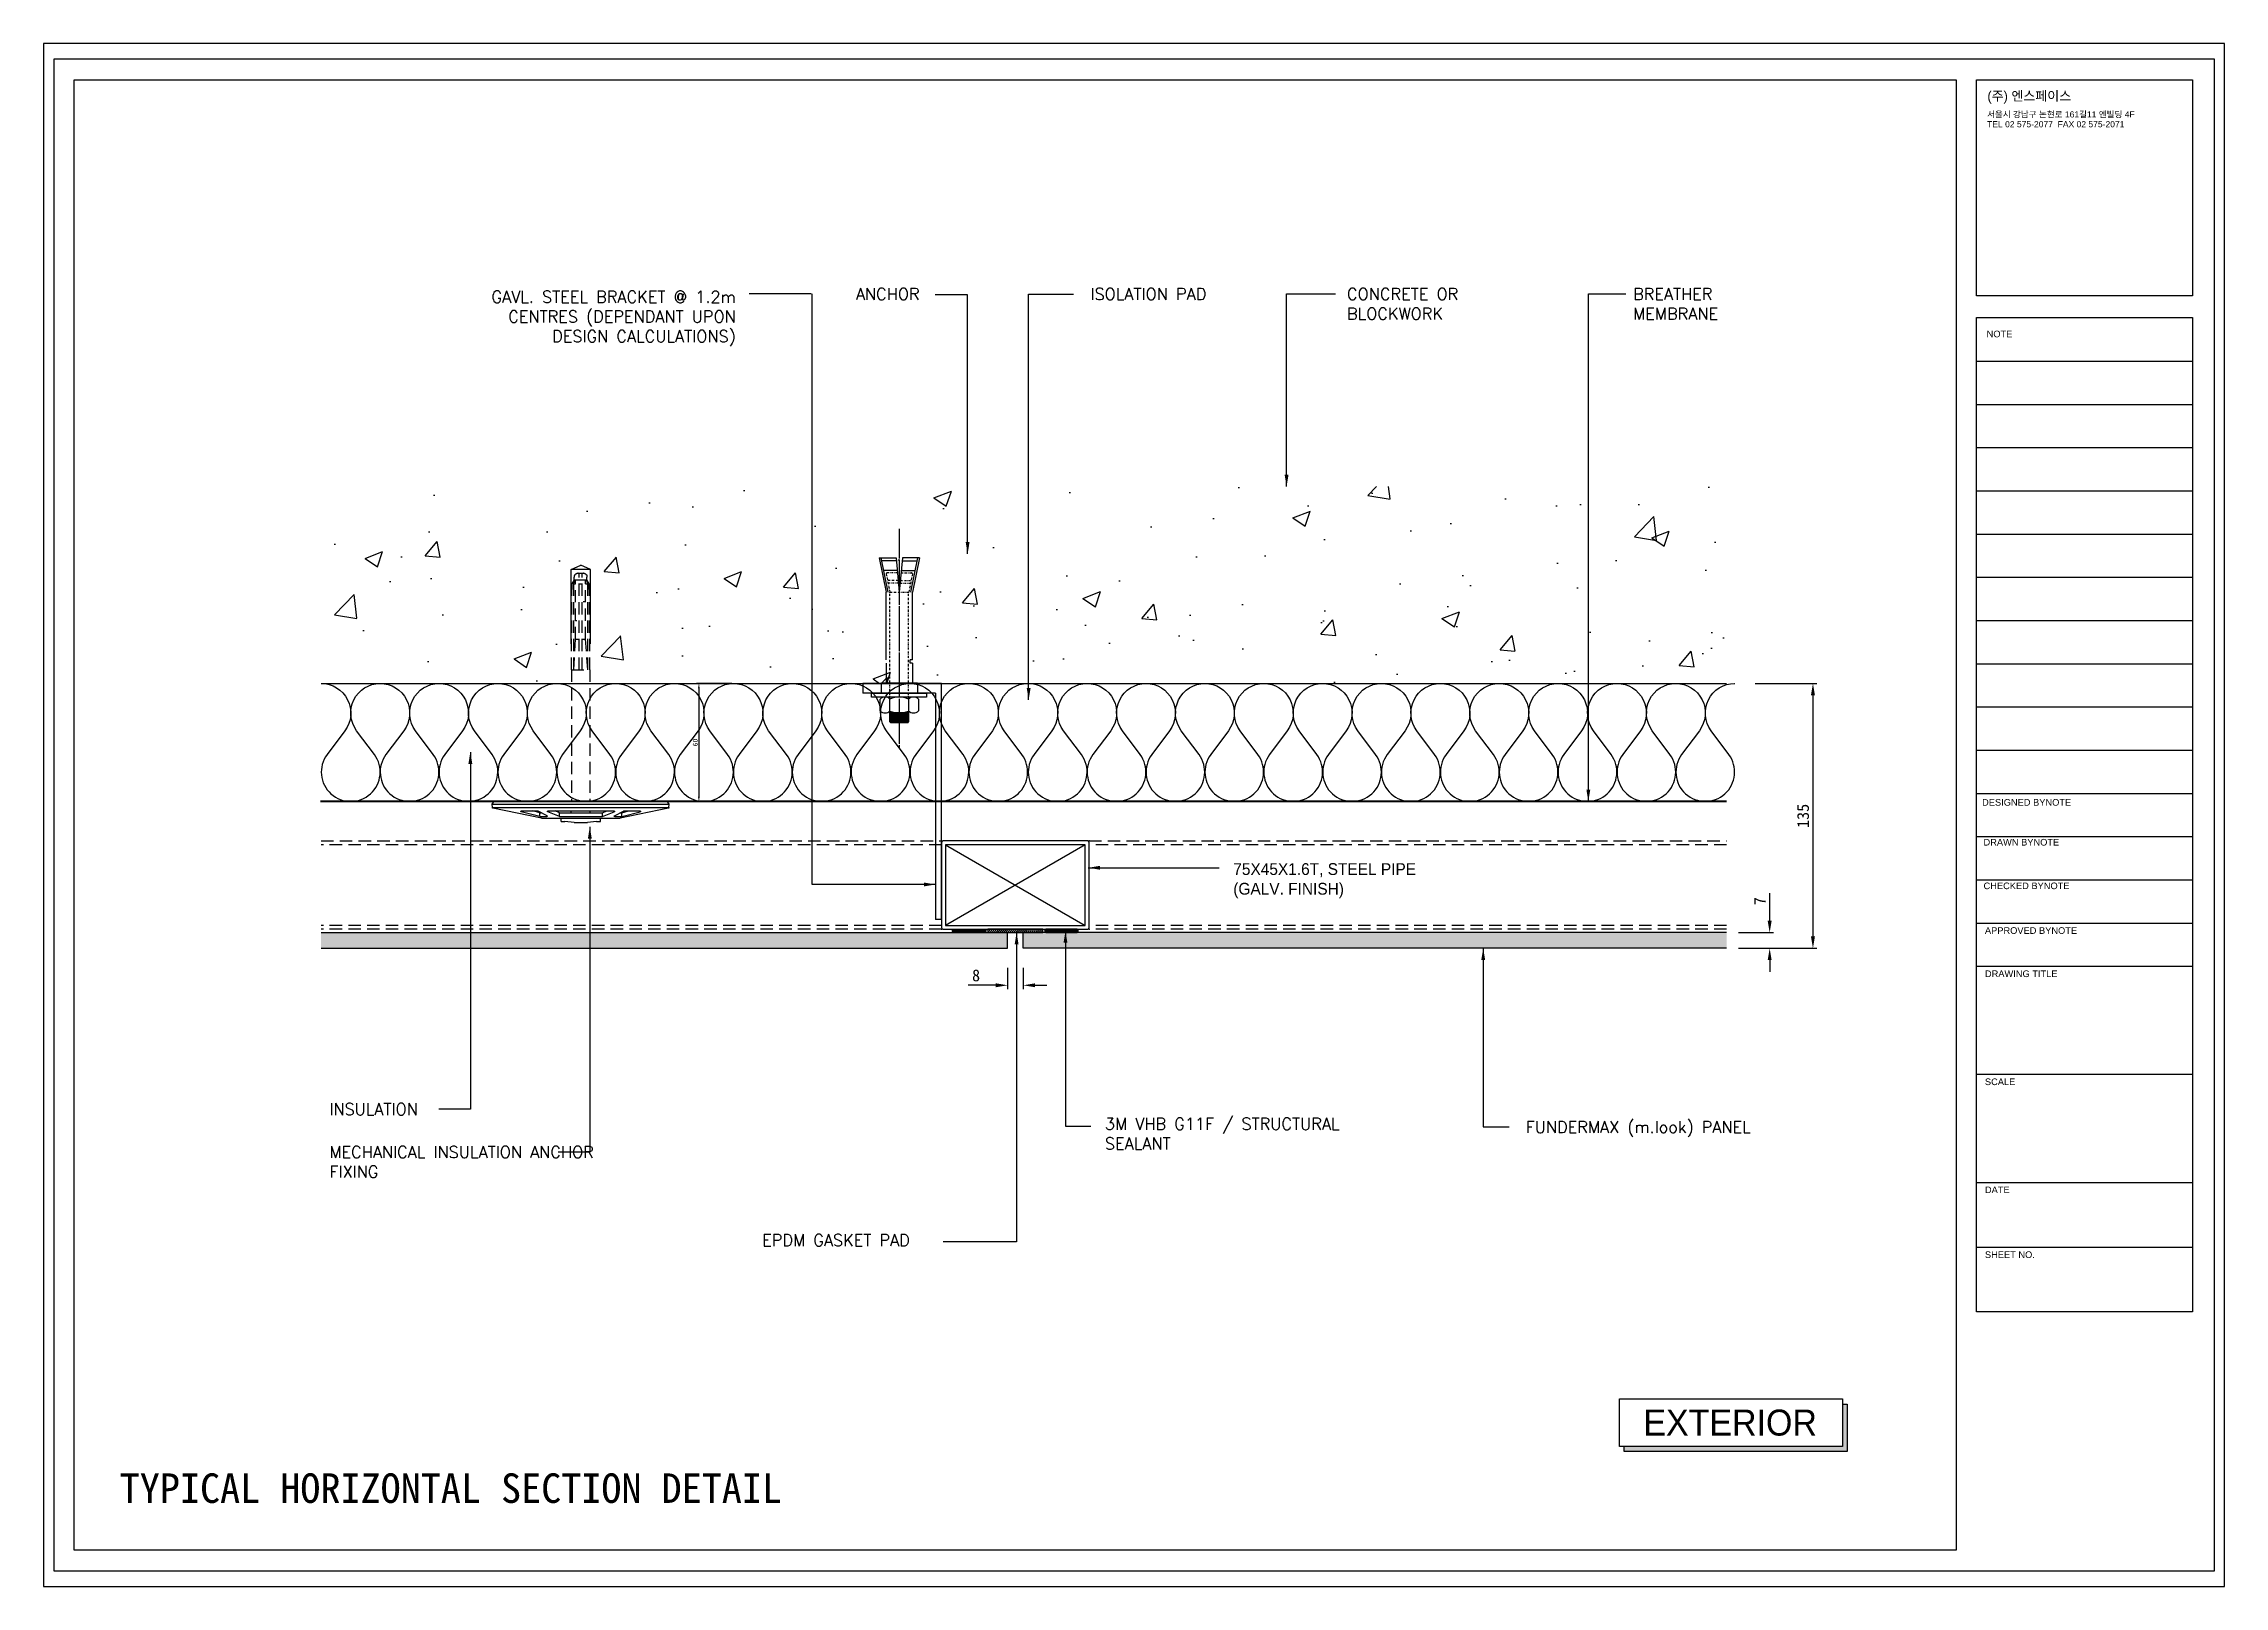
# Model space of a CAD drawing. Header units: millimetres. Extents: x 6755 to 21493, y 282 to 5565.
# Drawn here: x 17057 to 18166, y 2635 to 3419 of the extents above; entities that cross this region are included whole.
import ezdxf

# ---------------------------------------------------------------- set-up
doc = ezdxf.new("R2010")
doc.units = ezdxf.units.MM
doc.header["$MEASUREMENT"] = 0
for name, pattern in [('CENTER', [7.75, 7.25, -0.25, 0, -0.25]), ('DASHDOTX2', [2, 1, -0.5, 0, -0.5]), ('DASHED2', [9.525, 6.35, -3.175]), ('HIDDEN', [0.375, 0.25, -0.125])]:
    doc.linetypes.add(name, pattern=pattern)
for name, color, linetype in [('3', 3, 'Continuous'), ('Bolt', 1, 'Continuous'), ('BREATHER', 150, 'Continuous'), ('DIM', 1, 'Continuous'), ('Dims', 1, 'Continuous'), ('INSULATION', 2, 'Continuous'), ('Pressings', 3, 'Continuous'), ('Structure', 6, 'Continuous')]:
    doc.layers.add(name, color=color, linetype=linetype)
for name, color, linetype, true_color in [('4', 4, 'Continuous', 0x00ffff), ('Components', 7, 'Continuous', 0x000000), ('nt', 7, 'Continuous', 0x994c00), ('NT Panel', 7, 'Continuous', 0xbfff7f), ('TE 07', 7, 'Continuous', 0x000000), ('TEXT', 2, 'Continuous', 0xffff00)]:
    doc.layers.add(name, color=color, linetype=linetype, true_color=true_color)
doc.styles.add('Arial', font='arial.ttf')
doc.styles.add('HY울릉도L', font='Dotum.ttf')
doc.styles.add('style1', font='simplex.shx')
doc.dimstyles.new('ISO-25', dxfattribs={"dimtxt": 2.5, "dimasz": 2.5, "dimexe": 1.25, "dimexo": 0.625, "dimtad": 1, "dimtxsty": 'Standard', "dimcen": 2.5, "dimadec": 0, "dimazin": 0, "dimtfac": 1, "dimtmove": 0, "dimatfit": 3, "dimfxl": 1, "dimarcsym": 0})
doc.dimstyles.new('Telling', dxfattribs={"dimscale": 2, "dimtxt": 3, "dimasz": 3, "dimexe": 1, "dimexo": 3, "dimgap": 1, "dimtad": 1, "dimdec": 1, "dimrnd": 1, "dimdsep": 46, "dimtxsty": 'Standard', "dimcen": 3, "dimclrd": 1, "dimclre": 1, "dimclrt": 2, "dimadec": 0, "dimazin": 0, "dimtfac": 1, "dimtdec": 1, "dimtofl": 0, "dimtmove": 0, "dimatfit": 0, "dimfxl": 1, "dimtolj": 1, "dimtzin": 0, "dimlwe": -1, "dimarcsym": 0})

msp = doc.modelspace()

# ---------------------------------------------------------------- texts
at = {"layer": 'TEXT', "color": 7, "style": 'HY울릉도L'}
msp.add_text('EXTERIOR', height=13.2001, dxfattribs=at).set_placement((17870.861, 2711.148))
at = {"layer": 'TEXT', "color": 2}
msp.add_text('TYPICAL HORIZONTAL SECTION DETAIL', height=15, dxfattribs=at).set_placement((17096.187, 2676.92))
at = {"layer": 'TEXT', "color": 2, "char_height": 6, "style": 'style1'}
for s, insert, width, attachment_point in [('ANCHOR', (17470.469, 3294.335), 43.60866, 1), ('ISOLATION PAD', (17589.762, 3294.335), 73.17454, 1), ('CONCRETE OR \\PBLOCKWORK', (17720.181, 3294.335), 126.10873, 1), ('BREATHER \\PMEMBRANE', (17865.666, 3294.335), 109.28087, 1), ('\\pxqr;GAVL. STEEL BRACKET @ 1.2m CENTRES (DEPENDANT UPON DESIGN CALCULATIONS)', (17261.77, 3292.875), 147.63272, 1), ('{\\fHY울릉도L|b0|i0|c129|p18;75X45X1.6T, STEEL PIPE\\P(GALV. FINISH)}', (17662.385, 3002.055), 168.52677, 1), ('INSULATION', (17202.775, 2880.055), 52.82644, 1), ('3M VHB G11F / STRUCTURAL SEALANT', (17597.103, 2872.578), 147.63272, 1), ('FUNDERMAX (m.look) PANEL', (17811.047, 2870.942), 153.91383, 1), ('\\pxql;MECHANICAL INSULATION ANCHOR FIXING', (17356.689, 2858.223), 153.91383, 3), ('EPDM GASKET PAD ', (17422.836, 2813.451), 147.63272, 1)]:
    msp.add_mtext(s, dxfattribs=dict(at, insert=insert, width=width, attachment_point=attachment_point))

# ---------------------------------------------------------------- blocks, each defined once
blk = doc.blocks.new('AL-TEMPLATE')
at = {"color": 9, "true_color": 0xc0c0c0}
for p, q in [((2716.82, 1392.97), (2800.02, 1392.97)), ((2716.82, 1376.33), (2800.02, 1376.33)), ((2716.82, 1359.69), (2800.02, 1359.69)), ((2716.82, 1343.05), (2800.02, 1343.05)), ((2716.82, 1326.41), (2800.02, 1326.41)), ((2716.82, 1309.77), (2800.02, 1309.77)), ((2716.82, 1293.13), (2800.02, 1293.13)), ((2716.82, 1276.49), (2800.02, 1276.49)), ((2716.82, 1259.85), (2800.02, 1259.85)), ((2716.82, 1243.21), (2800.02, 1243.21)), ((2716.82, 1209.93), (2800.02, 1209.93)), ((2716.82, 1193.29), (2800.02, 1193.29)), ((2716.82, 1176.65), (2800.02, 1176.65)), ((2716.82, 1118.41), (2800.02, 1118.41)), ((2716.82, 1076.81), (2800.02, 1076.81)), ((2716.82, 1051.85), (2800.02, 1051.85))]:
    blk.add_line(p, q, dxfattribs=at)
for points in [[(1976.34, 1509.45), (2808.34, 1509.45), (2808.34, 927.05), (1976.34, 927.05)], [(2716.82, 1501.32), (2800.02, 1501.32), (2800.02, 1418.12), (2716.82, 1418.12)], [(2716.82, 1409.8), (2800.02, 1409.8), (2800.02, 1026.89), (2716.82, 1026.89)]]:
    blk.add_lwpolyline(points, close=True, dxfattribs=at)
for points in [[(2716.82, 1226.57), (2800.02, 1226.57)], [(2716.82, 1160.01), (2800.02, 1160.01)]]:
    blk.add_lwpolyline(points, dxfattribs=at)
at = {"layer": 'nt', "color": 254, "linetype": 'Continuous', "true_color": 0xd6d6d6}
blk.add_lwpolyline([(1972.34, 1515.25), (1972.34, 921.25), (2812.34, 921.25), (2812.34, 1515.25)], close=True, dxfattribs=at)
at = {"layer": 'TE 07'}
blk.add_lwpolyline([(1984.07, 1501.32), (2709.08, 1501.32), (2709.08, 935.18), (1984.07, 935.18)], close=True, dxfattribs=at)
at = {"color": 150, "true_color": 0x007fff, "insert": (2721.06, 1496.93), "char_height": 3.6698, "width": 35.1369, "attachment_point": 1, "line_spacing_factor": 0.963855}
blk.add_mtext('\\fExpo M;(주) 엔스페이스', dxfattribs=at)
at = {"color": 7, "true_color": 0xffffff, "insert": (2720.94, 1489.17), "char_height": 2.3487, "width": 61.8214, "attachment_point": 1, "line_spacing_factor": 0.963855, "style": 'Arial'}
blk.add_mtext('\\fArial;서울시 강남구 논현로 161길11 엔빌딩 4F\\PTEL 02 575-2077  FAX 02 575-2071', dxfattribs=at)
at = {"color": 9, "true_color": 0xc0c0c0, "char_height": 2.5559, "attachment_point": 1, "line_spacing_factor": 0.963855}
for s, insert, width in [('\\fArial;NOTE', (2720.76, 1404.73), 11.9173), ('\\fArial;DESIGNED BYNOTE', (2719.01, 1224.39), 36.0906), ('\\fArial;DRAWN BYNOTE', (2719.56, 1209.04), 30.9788), ('\\fArial;CHECKED BYNOTE', (2719.56, 1192.25), 35.0282), ('\\fArial;APPROVED BYNOTE', (2720.1, 1175.04), 37.5533), ('\\fArial;DRAWING TITLE', (2720.1, 1158.4), 29.8086), ('\\fArial;SCALE', (2720.1, 1116.8), 13.8111), ('\\fArial;DATE', (2720.1, 1075.2), 11.517), ('\\fArial;SHEET NO.', (2720.1, 1050.24), 21.1247)]:
    blk.add_mtext(s, dxfattribs=dict(at, insert=insert, width=width))
blk = doc.blocks.new('insulation')
at = {"layer": 'INSULATION'}
blk.add_lwpolyline([(0, 0, -0.617201), (0.402, 0.202), (0.603, 0.051, 1.982887), (0.603, 0.452), (0.401, 0.301, -0.611246), (0, 0.5, -0.615926), (0.402, 0.701), (0.603, 0.55, 1.982887), (0.603, 0.95), (0.401, 0.8, -0.611246), (0, 0.999, -0.615926), (0.402, 1.199), (0.603, 1.049, 1.982887), (0.603, 1.449), (0.401, 1.299, -0.611246), (0, 1.498, -0.615926), (0.402, 1.698), (0.603, 1.548, 1.982887), (0.603, 1.948), (0.401, 1.798, -0.611246), (0, 1.996, -0.615925), (0.402, 2.197), (0.603, 2.047, 1.982887), (0.603, 2.447), (0.401, 2.297, -0.611245), (0, 2.495, -0.615926), (0.402, 2.696), (0.603, 2.546, 1.982887), (0.603, 2.946), (0.401, 2.795, -0.611245), (0, 2.994, -0.615926), (0.402, 3.195), (0.603, 3.044, 1.982887), (0.603, 3.445), (0.401, 3.294, -0.611245), (0, 3.493, -0.615926), (0.402, 3.694), (0.603, 3.543, 1.982887), (0.603, 3.944), (0.401, 3.793, -0.611245), (0, 3.992, -0.615926), (0.402, 4.193), (0.603, 4.042, 1.982887), (0.603, 4.442), (0.401, 4.292, -0.611246), (0, 4.491, -0.615925), (0.402, 4.691), (0.603, 4.541, 1.982887), (0.603, 4.941), (0.401, 4.791, -0.611246), (0, 4.99, -0.615926), (0.402, 5.19), (0.603, 5.04, 1.982887), (0.603, 5.44), (0.401, 5.29, -0.611246), (0, 5.488, -0.615926), (0.402, 5.689), (0.603, 5.539, 1.982887), (0.603, 5.939), (0.401, 5.789, -0.611246), (0, 5.987, -0.003501), (0, 5.991, -0.003501)], format="xyb", dxfattribs=at)
blk = doc.blocks.new('*D139')
at = {"layer": 'Defpoints', "color": 0, "transparency": 16777216}
for p in [(17547.6, 2954.8), (17555.6, 2954.8), (17555.6, 2940)]:
    blk.add_point(p, dxfattribs=at)
at = {"layer": 'Dims', "color": 1, "lineweight": -2, "transparency": 16777216}
for p, q in [((17541.6, 2940), (17527.6, 2940)), ((17561.6, 2940), (17567.6, 2940))]:
    blk.add_line(p, q, dxfattribs=at)
at = {"layer": 'Dims', "color": 1, "transparency": 16777216}
for p, q in [((17547.6, 2948.8), (17547.6, 2938)), ((17555.6, 2948.8), (17555.6, 2938))]:
    blk.add_line(p, q, dxfattribs=at)
for points in [[(17541.6, 2941), (17541.6, 2939), (17547.6, 2940)], [(17561.6, 2941), (17561.6, 2939), (17555.6, 2940)]]:
    blk.add_solid(points, dxfattribs=at)
at = {"layer": 'Dims', "color": 2, "transparency": 16777216, "insert": (17531.6, 2945), "char_height": 6, "attachment_point": 5}
blk.add_mtext('\\A1;8', dxfattribs=at)
blk = doc.blocks.new('*D135')
at = {"layer": 'Defpoints', "color": 0, "transparency": 16777216}
for p in [(17913.2, 2966.8), (17935.1, 2966.8), (17913.2, 2958.8)]:
    blk.add_point(p, dxfattribs=at)
at = {"layer": 'Dims', "color": 1, "lineweight": -2, "transparency": 16777216}
for p, q in [((17935.1, 2972.8), (17935.1, 2986.8)), ((17935.1, 2952.8), (17935.1, 2946.8))]:
    blk.add_line(p, q, dxfattribs=at)
at = {"layer": 'Dims', "color": 1, "transparency": 16777216}
for p, q in [((17919.2, 2966.8), (17937.1, 2966.8)), ((17919.2, 2958.8), (17937.1, 2958.8))]:
    blk.add_line(p, q, dxfattribs=at)
for points in [[(17934.1, 2972.8), (17936.1, 2972.8), (17935.1, 2966.8)], [(17934.1, 2952.8), (17936.1, 2952.8), (17935.1, 2958.8)]]:
    blk.add_solid(points, dxfattribs=at)
at = {"layer": 'Dims', "color": 2, "transparency": 16777216, "insert": (17930.1, 2982.8), "char_height": 6, "attachment_point": 5, "rotation": 90}
blk.add_mtext('\\A1;7', dxfattribs=at)
blk = doc.blocks.new('al-anchor')
at = {"layer": 'Bolt', "linetype": 'CENTER'}
blk.add_line((450.1, 842.4), (450.1, 731), dxfattribs=at)
at = {"layer": 'Bolt'}
for p, q in [((439.9, 827.7), (443.4, 810.2)), ((439.9, 827.7), (448.5, 827.7)), ((440.8, 827.7), (444.3, 810.3)), ((448.6, 826.2), (441.2, 826.2)), ((449.1, 821.3), (442.1, 821.3)), ((448.5, 827.7), (450.1, 810.2)), ((451.8, 827.7), (450.1, 810.2)), ((451.2, 821.3), (458.2, 821.3)), ((451.7, 826.2), (459.1, 826.2)), ((460.4, 827.7), (451.8, 827.7)), ((459.4, 827.7), (455.9, 810.3)), ((460.4, 827.7), (456.9, 810.3)), ((443.4, 775.8), (443.4, 810.2)), ((456.9, 775.8), (456.9, 810.3)), ((443.4, 774.2), (443.4, 763.9)), ((455.7, 774.2), (455.7, 775.8)), ((456.9, 775.8), (455.7, 775.8)), ((456.9, 774.2), (455.7, 774.2)), ((456.9, 774.2), (456.9, 763.9)), ((440.4, 749.9), (440.4, 755.9)), ((440.9, 763.9), (440.9, 758.9)), ((459.4, 763.9), (440.9, 763.9)), ((445.4, 744.4), (445.4, 755.9)), ((454.9, 755.9), (454.9, 744.4)), ((459.4, 763.9), (459.4, 758.9)), ((459.9, 755.9), (459.9, 749.9)), ((454.9, 748.9), (445.4, 748.9)), ((454.9, 748.4), (445.4, 748.4)), ((454.9, 747.9), (445.4, 747.9)), ((454.9, 747.4), (445.4, 747.4)), ((454.9, 746.9), (445.4, 746.9)), ((454.9, 746.4), (445.4, 746.4)), ((454.9, 745.9), (445.4, 745.9)), ((454.9, 745.4), (445.4, 745.4)), ((454.9, 744.9), (445.4, 744.9)), ((454.9, 744.4), (445.4, 744.4)), ((445.4, 744.4), (445.9, 743.9)), ((454.4, 743.9), (445.9, 743.9)), ((454.4, 743.9), (454.9, 744.4))]:
    blk.add_line(p, q, dxfattribs=at)
at = {"layer": 'Bolt', "linetype": 'DASHDOTX2'}
for p, q in [((443.5, 819.5), (445.3, 810.3)), ((449.2, 820), (444, 820)), ((449.6, 816.1), (444.1, 816.1)), ((449.7, 814.8), (444.4, 814.8)), ((445.4, 755.9), (445.4, 810.2)), ((445.4, 810.2), (454.9, 810.2)), ((450.6, 814.8), (455.9, 814.8)), ((450.7, 816.1), (456.1, 816.1)), ((451.1, 820), (456.3, 820)), ((454.9, 755.9), (454.9, 810.2)), ((456.8, 819.5), (455, 810.3))]:
    blk.add_line(p, q, dxfattribs=at)
at = {"layer": 'Bolt'}
blk.add_lwpolyline([(436, 758.9), (464, 758.9), (464, 756.9), (436, 756.9)], close=True, dxfattribs=at)
at = {"layer": 'Bolt', "linetype": 'DASHDOTX2'}
for centre, start, end in [((444, 819.5), 91.5299, 176.3045), ((456.3, 819.5), 3.6955, 88.4701)]:
    blk.add_arc(centre, 0.513, start, end, dxfattribs=at)
at = {"layer": 'Bolt'}
for centre, radius, start, end in [((442.9, 753.3), 3.58, 45.683, 134.317), ((450.1, 745.3), 11.6, 65.7903, 114.2097), ((457.4, 753.3), 3.58, 45.683, 134.317), ((442.9, 752.4), 3.58, 225.683, 314.317), ((450.1, 760.4), 11.6, 245.7903, 294.2097), ((457.4, 752.4), 3.58, 225.683, 314.317)]:
    blk.add_arc(centre, radius, start, end, dxfattribs=at)
blk = doc.blocks.new('AL-BRACKET')
at = {"layer": 'Pressings'}
for p, q in [((-5145.6, 4124.6), (-5185.6, 4124.6)), ((-5185.6, 4124.6), (-5185.6, 4119.6)), ((-5148.6, 4119.6), (-5185.6, 4119.6)), ((-5148.6, 4119.6), (-5148.6, 4004.6)), ((-5145.6, 4004.6), (-5145.6, 4124.6)), ((-5145.6, 4004.6), (-5148.6, 4004.6))]:
    blk.add_line(p, q, dxfattribs=at)
blk = doc.blocks.new('*D136')
at = {"layer": 'Defpoints', "color": 0, "transparency": 16777216}
for p in [(17921.8, 3093.4), (17913.2, 2958.8), (17957.1, 2958.8)]:
    blk.add_point(p, dxfattribs=at)
at = {"layer": 'Dims', "color": 1, "transparency": 16777216}
for p, q in [((17927.8, 3093.4), (17959.1, 3093.4)), ((17919.2, 2958.8), (17959.1, 2958.8))]:
    blk.add_line(p, q, dxfattribs=at)
at = {"layer": 'Dims', "color": 1, "lineweight": -2, "transparency": 16777216}
blk.add_line((17957.1, 3087.4), (17957.1, 2964.8), dxfattribs=at)
at = {"layer": 'Dims', "color": 1, "transparency": 16777216}
for points in [[(17956.1, 3087.4), (17958.1, 3087.4), (17957.1, 3093.4)], [(17956.1, 2964.8), (17958.1, 2964.8), (17957.1, 2958.8)]]:
    blk.add_solid(points, dxfattribs=at)
at = {"layer": 'Dims', "color": 2, "transparency": 16777216, "insert": (17952.1, 3026.1), "char_height": 6, "attachment_point": 5, "rotation": 90}
blk.add_mtext('\\A1;135', dxfattribs=at)
blk = doc.blocks.new('Insulation Anchor')
at = {"layer": 'Components'}
for p, q in [((23834.6, 1327.2), (23832.3, 1322.3)), ((23834.6, 1317.3), (23832.3, 1322.3)), ((23834.6, 1317.3), (23834.6, 1327.2)), ((23872.3, 1327.2), (23834.6, 1327.2)), ((23872.3, 1317.3), (23834.6, 1317.3))]:
    blk.add_line(p, q, dxfattribs=at)
for points in [[(23953.9, 1367.3), (23952.3, 1366.3)], [(23952.3, 1366.3), (23952.3, 1278.3)], [(23953.9, 1367.3), (23953.9, 1277.3)], [(23955.6, 1367.2), (23953.9, 1367.3)], [(23955.6, 1367.2), (23955.6, 1277.5)], [(23955.9, 1366.9), (23955.9, 1366.9), (23955.9, 1366.9), (23955.9, 1367), (23955.8, 1367), (23955.8, 1367.1), (23955.7, 1367.1), (23955.6, 1367.2)], [(23960.9, 1342.3), (23955.9, 1366.9)], [(23957.8, 1352.5), (23957.8, 1352.5), (23957.8, 1352.6), (23957.8, 1352.7), (23957.7, 1352.7), (23957.6, 1352.7), (23957.6, 1352.7), (23957.5, 1352.7), (23957.4, 1352.6), (23957.3, 1352.5), (23957.3, 1352.5)], [(23957.3, 1352.5), (23957.3, 1344.1)], [(23958.2, 1343.1), (23957.3, 1346.6)], [(23957.3, 1344.1), (23957.4, 1343.9)], [(23959.7, 1339.4), (23957.4, 1343.9)], [(23960.1, 1343.1), (23957.8, 1352.5)], [(23958.2, 1343.1), (23958.2, 1342.4)], [(23960.1, 1343.1), (23958.2, 1343.1)], [(23960.1, 1343.1), (23960.1, 1339.5)], [(23960.9, 1342.3), (23960.9, 1302.3)], [(23957.8, 1339), (23957.8, 1339), (23957.8, 1339.1), (23957.7, 1339.1), (23957.7, 1339.2), (23957.6, 1339.2), (23957.6, 1339.2), (23957.5, 1339.2), (23957.5, 1339.1), (23957.4, 1339.1), (23957.4, 1339), (23957.3, 1339), (23957.3, 1339), (23957.3, 1338.9)], [(23957.3, 1338.9), (23957.3, 1305.3)], [(23960.1, 1333.1), (23958.2, 1333.1), (23957.3, 1335.3)], [(23960.1, 1333.1), (23957.8, 1339)], [(23958.2, 1333.1), (23958.2, 1311.2)], [(23959.7, 1339.4), (23959.7, 1339.4), (23959.7, 1339.3), (23959.8, 1339.3), (23959.8, 1339.3), (23959.9, 1339.3), (23960, 1339.3), (23960, 1339.3), (23960, 1339.3), (23960, 1339.4), (23960.1, 1339.4), (23960.1, 1339.5), (23960.1, 1339.5)], [(23960.1, 1333.1), (23960.1, 1311.2)], [(23962.6, 1332.3), (23960.9, 1332.3)], [(23962.6, 1332.3), (23962.6, 1330.3)], [(23958.2, 1327.2), (23957.3, 1327.2)], [(23963.1, 1325.6), (23962.6, 1330.3)], [(23963.1, 1325.6), (23963.1, 1318.9)], [(23958.2, 1317.4), (23957.3, 1317.4)], [(23960.1, 1311.2), (23958.2, 1311.2), (23957.3, 1309)], [(23960.1, 1311.2), (23957.8, 1305.2)], [(23962.6, 1312.3), (23960.9, 1312.3)], [(23962.6, 1314.3), (23963.1, 1318.9)], [(23962.6, 1314.3), (23962.6, 1312.3)], [(23955.9, 1277.7), (23960.9, 1302.3)], [(23957.3, 1305.3), (23957.3, 1305.2), (23957.4, 1305.2), (23957.4, 1305.1), (23957.5, 1305.1), (23957.5, 1305.1), (23957.6, 1305.1), (23957.6, 1305.1), (23957.7, 1305.1), (23957.7, 1305.1), (23957.8, 1305.1), (23957.8, 1305.2)], [(23960.1, 1301.4), (23958.2, 1301.4), (23957.3, 1297.9)], [(23957.4, 1300.6), (23957.3, 1300.4)], [(23957.3, 1300.4), (23957.3, 1292.2)], [(23959.7, 1305.1), (23957.4, 1300.6)], [(23960.1, 1301.4), (23957.8, 1292.1)], [(23958.2, 1302.3), (23958.2, 1301.4)], [(23960.1, 1305), (23960.1, 1305.1), (23960.1, 1305.1), (23960, 1305.2), (23960, 1305.2), (23960, 1305.3), (23959.9, 1305.3), (23959.8, 1305.3), (23959.8, 1305.2), (23959.7, 1305.2), (23959.7, 1305.2), (23959.7, 1305.1)], [(23960.1, 1305), (23960.1, 1301.4)], [(23957.3, 1292.2), (23957.3, 1292.1), (23957.3, 1292), (23957.4, 1292), (23957.4, 1291.9), (23957.5, 1291.9), (23957.5, 1291.9), (23957.6, 1291.9), (23957.6, 1291.9), (23957.7, 1291.9), (23957.7, 1291.9), (23957.8, 1291.9), (23957.8, 1292), (23957.8, 1292), (23957.8, 1292.1)], [(23955.6, 1277.5), (23953.9, 1277.3), (23952.3, 1278.3)], [(23955.6, 1277.5), (23955.7, 1277.5), (23955.8, 1277.5), (23955.8, 1277.5), (23955.9, 1277.5), (23955.9, 1277.6), (23955.9, 1277.6), (23955.9, 1277.7)]]:
    blk.add_lwpolyline(points, dxfattribs=at)
at = {"layer": 'Components', "linetype": 'HIDDEN', "ltscale": 25}
for points in [[(23838.4, 1325.6), (23838.3, 1325.5), (23838.2, 1325.5), (23838.1, 1325.5), (23838, 1325.5), (23837.9, 1325.5), (23837.8, 1325.4), (23837.7, 1325.4), (23837.6, 1325.3), (23837.5, 1325.3), (23837.4, 1325.3), (23837.3, 1325.2), (23837.3, 1325.2), (23837.2, 1325.1), (23837.1, 1325.1), (23837.1, 1325), (23837, 1324.9), (23836.9, 1324.9), (23836.8, 1324.8), (23836.8, 1324.7), (23836.7, 1324.6), (23836.7, 1324.6), (23836.6, 1324.5), (23836.6, 1324.4), (23836.6, 1324.3), (23836.5, 1324.2), (23836.5, 1324.1), (23836.4, 1324), (23836.4, 1323.9), (23836.4, 1323.9), (23836.4, 1323.7), (23836.3, 1323.7), (23836.3, 1323.5)], [(23836.3, 1321), (23836.3, 1320.9), (23836.4, 1320.8), (23836.4, 1320.8), (23836.4, 1320.6), (23836.4, 1320.5), (23836.5, 1320.5), (23836.5, 1320.3), (23836.6, 1320.3), (23836.6, 1320.2), (23836.6, 1320), (23836.7, 1320), (23836.7, 1319.9), (23836.8, 1319.8), (23836.8, 1319.8), (23836.9, 1319.7), (23837, 1319.6), (23837.1, 1319.6), (23837.1, 1319.5), (23837.2, 1319.4), (23837.3, 1319.3), (23837.3, 1319.3), (23837.4, 1319.3), (23837.5, 1319.2), (23837.6, 1319.2), (23837.7, 1319.1), (23837.8, 1319.1), (23837.9, 1319.1), (23838, 1319.1), (23838.1, 1319.1), (23838.2, 1319.1), (23838.3, 1319.1), (23838.4, 1319.1)], [(23836.4, 1323.5), (23836.4, 1321)], [(23885.5, 1323), (23836.4, 1323)], [(23885.5, 1321.5), (23836.4, 1321.5)], [(23839.8, 1325.6), (23838.4, 1325.6)], [(23841.8, 1326.7), (23839.8, 1325.5)], [(23841.8, 1325.8), (23839.8, 1325.2)], [(23839.8, 1325.5), (23839.8, 1319.1)], [(23870, 1324.9), (23839.8, 1324.9)], [(23870, 1319.8), (23839.8, 1319.8)], [(23885.5, 1327), (23841.8, 1326.7)], [(23841.8, 1326.7), (23841.8, 1326.7)], [(23885.5, 1325.8), (23841.8, 1325.8)], [(23841.8, 1325.8), (23841.8, 1324.9)], [(23841.8, 1323), (23841.8, 1321.5)], [(23841.8, 1319.8), (23841.8, 1318.7)], [(23885.5, 1325.8), (23870, 1324.9)], [(23870, 1324.9), (23870, 1323)], [(23870, 1321.5), (23870, 1319.8)], [(23885.5, 1318.7), (23870, 1319.8)], [(23885.5, 1327), (23952.3, 1327)], [(23885.5, 1327), (23885.5, 1317.5)], [(23839.8, 1319.1), (23838.4, 1319.1)], [(23841.8, 1318.7), (23839.8, 1319.3)], [(23841.8, 1317.9), (23839.8, 1319.1)], [(23885.5, 1318.7), (23841.8, 1318.7)], [(23885.5, 1317.6), (23841.8, 1317.9)], [(23841.8, 1317.9), (23841.8, 1317.9)], [(23885.5, 1317.6), (23952.3, 1317.6)]]:
    blk.add_lwpolyline(points, dxfattribs=at)
blk = doc.blocks.new('*D193')
at = {"layer": 'Defpoints', "color": 0, "transparency": 16777216}
for p in [(17408.1, 3093.4), (17390.7, 3033.4), (17393.1, 3033.4)]:
    blk.add_point(p, dxfattribs=at)
at = {"layer": 'NT Panel', "color": 0, "lineweight": -2, "transparency": 16777216}
for p, q in [((17407.5, 3093.4), (17389.4, 3093.4)), ((17390.7, 3090.9), (17390.7, 3035.9)), ((17392.5, 3033.4), (17389.4, 3033.4))]:
    blk.add_line(p, q, dxfattribs=at)
at = {"layer": 'NT Panel', "color": 0, "transparency": 16777216}
for points in [[(17390.2, 3090.9), (17391.1, 3090.9), (17390.7, 3093.4)], [(17390.2, 3035.9), (17391.1, 3035.9), (17390.7, 3033.4)]]:
    blk.add_solid(points, dxfattribs=at)
at = {"layer": 'NT Panel', "color": 0, "transparency": 16777216, "insert": (17388.8, 3063.4), "char_height": 2.5, "attachment_point": 5, "rotation": 90}
blk.add_mtext('60', dxfattribs=at)
blk = doc.blocks.new('75-45_pipe')
at = {"layer": '3', "color": 4}
for p, q in [((-3668.1, 5689.5), (-3739.1, 5648.5)), ((-3739.1, 5689.5), (-3668.1, 5648.5))]:
    blk.add_line(p, q, dxfattribs=at)
blk.add_lwpolyline([(-3740.1, 5646.5), (-3667.1, 5646.5, 0.414214), (-3666.1, 5647.5), (-3666.1, 5690.5, 0.414214), (-3667.1, 5691.5), (-3740.1, 5691.5, 0.414214), (-3741.1, 5690.5), (-3741.1, 5647.5, 0.414214)], format="xyb", close=True, dxfattribs=at)
blk.add_lwpolyline([(-3739.1, 5648.5), (-3668.1, 5648.5), (-3668.1, 5689.5), (-3739.1, 5689.5)], close=True, dxfattribs=at)
at = {"layer": 'DIM'}
for p in [(-3741.1, 5691.5), (-3666.1, 5691.5), (-3741.1, 5646.5), (-3666.1, 5646.5)]:
    blk.add_point(p, dxfattribs=at)

# ---------------------------------------------------------------- dimensions: what is measured, and where the dimension line sits
at = {"layer": 'Dims'}
dim = msp.add_linear_dim(base=(17957.052, 2958.844), p1=(17921.788, 3093.444), p2=(17913.164, 2958.844), angle=90, dimstyle='Telling', dxfattribs=at)
dim.commit()
dim.dimension.update_dxf_attribs({"geometry": '*D136', "text_midpoint": (17952.052, 3026.144)})
dim = msp.add_linear_dim(base=(17935.085, 2966.844), p1=(17913.164, 2958.844), p2=(17913.164, 2966.844), angle=90, text='7', dimstyle='Telling', dxfattribs=at)
dim.commit()
dim.dimension.update_dxf_attribs({"geometry": '*D135', "text_midpoint": (17930.085, 2982.844)})
dim = msp.add_linear_dim(base=(17555.564, 2940.039), p1=(17547.564, 2954.844), p2=(17555.564, 2954.844), dimstyle='Telling', dxfattribs=at)
dim.commit()
dim.dimension.update_dxf_attribs({"geometry": '*D139', "text_midpoint": (17531.564, 2940.039), "dimtype": 160})
at = {"layer": 'NT Panel', "color": 30}
dim = msp.add_linear_dim(base=(17390.662, 3033.444), p1=(17408.141, 3093.444), p2=(17393.088, 3033.444), angle=90, dimstyle='ISO-25', dxfattribs=at)
dim.commit()
dim.dimension.update_dxf_attribs({"geometry": '*D193', "text_midpoint": (17388.787, 3063.444)})

# ---------------------------------------------------------------- hatches: boundary and pattern name
h = msp.add_hatch()
h.set_pattern_fill('NET3', color=256, scale=0.15, style=0)
h.set_pattern_definition([(0, (22696.11494, -1032.1128), (0, 0.47625), []), (60, (22696.11494, -1032.1128), (-0.4124446, 0.238125), []), (120, (22696.11494, -1032.1128), (-0.4124446, -0.238125), [])])
h.paths.add_polyline_path([(17536.564, 2967.944, 0.41421356), (17536.064, 2968.444), (17520.064, 2968.444, 0.41421356), (17519.564, 2967.944), (17519.564, 2967.344, 0.41421356), (17520.064, 2966.844), (17536.064, 2966.844, 0.41421356), (17536.564, 2967.344)])
h = msp.add_hatch()
h.set_pattern_fill('JIS_WOOD', color=256, style=0)
h.set_pattern_definition([(45, (22672.61494, -1032.1128), (-0.5, 0.5), [])])
h.paths.add_polyline_path([(17565.564, 2968.444), (17537.564, 2968.444), (17537.564, 2966.844), (17565.564, 2966.844)])
h = msp.add_hatch()
h.set_pattern_fill('NET3', color=256, scale=0.15, style=0)
h.set_pattern_definition([(180, (12407.0131, -1032.1128), (0, 0.47625), []), (120, (12407.0131, -1032.1128), (0.4124446, 0.238125), []), (60, (12407.0131, -1032.1128), (0.4124446, -0.238125), [])])
h.paths.add_polyline_path([(17567.064, 2968.444, 0.41421356), (17566.564, 2967.944), (17566.564, 2967.344, 0.41421356), (17567.064, 2966.844), (17583.064, 2966.844, 0.41421356), (17583.564, 2967.344), (17583.564, 2967.944, 0.41421356), (17583.064, 2968.444)])
at = {"layer": 'DIM'}
msp.add_hatch(color=6, dxfattribs=at).paths.add_polyline_path([(17974.572, 2727.18), (17972.175, 2727.18), (17972.175, 2705.644), (17861.14, 2705.644), (17861.14, 2703.084), (17974.572, 2703.084)])
at = {"layer": 'NT Panel'}
h = msp.add_hatch(dxfattribs=at)
h.set_pattern_fill('AR-SAND', color=30, scale=0.2)
h.set_pattern_definition([(37.5, (22696.115, -1028.773), (-0.320006, 9.788265), [0, -7.7216, 0, -8.636, 0, -8.255]), (7.5, (22696.115, -1028.773), (8.990466, 14.336502), [0, -4.1656, 0, -6.9596, 0, -2.667]), (327.5, (22689.8665, -1028.773), (15.819847, 0.028744), [0, -2.54, 0, -9.144, 0, -11.938]), (317.5, (22689.867, -1028.773), (15.27113, 4.458586), [0, -1.27, 0, -5.9944, 0, -6.858])])
h.paths.add_polyline_path([(17555.54, 2966.844), (17913.164, 2966.844), (17913.164, 2958.844), (17555.54, 2958.844)])
h.paths.add_polyline_path([(17198.564, 2966.844), (17547.564, 2966.844), (17547.564, 2958.844), (17198.564, 2958.844)])
at = {"layer": 'Structure'}
h = msp.add_hatch(dxfattribs=at)
h.set_pattern_fill('AR-CONC', color=256, scale=0.5, style=0)
h.set_pattern_definition([(50, (10460.42, 1590.674), (91.0923, -7.96954), [9.525, -104.775]), (355, (10460.42, 1590.67), (-17.6214, 95.5283), [7.62, -83.82]), (100.451, (10468.01, 1590.01), (73.4713, 87.5583), [8.095, -89.045]), (46.1842, (10460.42, 1616.07), (135.5395, -21.0212), [14.2875, -157.1625]), (96.6356, (10471.71, 1614.32), (118.7021, 123.7128), [12.1425, -133.5675]), (351.184, (10460.42, 1616.07), (118.7023, 123.7126), [11.43, -125.73]), (21, (10473.12, 1609.724), (75.80744, -51.13276), [9.525, -104.775]), (326, (10473.12, 1609.72), (30.901, 92.094), [7.62, -83.82]), (71.4514, (10479.435, 1605.46), (106.7082, 40.9614), [8.095, -89.045]), (37.5, (10460.418, 1590.674), (1.5443, 42.27752), [0, -82.804, 0, -85.09, 0, -84.1375]), (7.5, (10460.42, 1590.674), (33.40983, 50.0903), [0, -48.514, 0, -80.899, 0, -32.0675]), (327.5, (10432.097, 1590.674), (67.7953, -2.86437), [0, -31.75, 0, -99.06, 0, -131.445]), (317.5, (10419.397, 1590.674), (74.0646, 12.71325), [0, -41.275, 0, -65.786, 0, -93.345])])
h.paths.add_polyline_path([(17913.164, 3193.444), (17198.564, 3193.444), (17198.564, 3093.444), (17913.164, 3093.444)])

# ---------------------------------------------------------------- linework, layer by layer
at = {"layer": '3', "color": 8, "linetype": 'DASHED2'}
for p, q in [((17198.564, 3013.444), (17514.064, 3013.444)), ((17514.064, 3011.444), (17198.564, 3011.444)), ((17589.064, 3013.444), (17913.164, 3013.444)), ((17913.164, 3011.444), (17589.064, 3011.444)), ((17514.064, 2970.444), (17198.564, 2970.444)), ((17514.064, 2968.444), (17198.564, 2968.444)), ((17913.164, 2970.444), (17589.064, 2970.444)), ((17913.164, 2968.444), (17589.064, 2968.444))]:
    msp.add_line(p, q, dxfattribs=at)
at = {"layer": 'BREATHER', "linetype": 'HIDDEN', "ltscale": 25, "const_width": 1}
msp.add_lwpolyline([(17198.116, 3033.444), (17913.164, 3033.444)], dxfattribs=at)
at = {"layer": 'Components'}
for points in [[(17520.064, 2968.444), (17536.064, 2968.444, -0.41421356), (17536.564, 2967.944), (17536.564, 2967.344, -0.41421356), (17536.064, 2966.844), (17520.064, 2966.844, -0.41421356), (17519.564, 2967.344), (17519.564, 2967.944, -0.41421356), (17520.064, 2968.444)], [(17583.064, 2968.444), (17567.064, 2968.444, 0.41421356), (17566.564, 2967.944), (17566.564, 2967.344, 0.41421356), (17567.064, 2966.844), (17583.064, 2966.844, 0.41421356), (17583.564, 2967.344), (17583.564, 2967.944, 0.41421356), (17583.064, 2968.444)]]:
    msp.add_lwpolyline(points, format="xyb", dxfattribs=at)
msp.add_lwpolyline([(17565.564, 2968.444), (17537.564, 2968.444), (17537.564, 2966.844), (17565.564, 2966.844)], close=True, dxfattribs=at)
at = {"layer": 'DIM', "color": 6}
msp.add_lwpolyline([(17858.743, 2729.741), (17972.175, 2729.741), (17972.175, 2705.644), (17858.743, 2705.644)], close=True, dxfattribs=at)
msp.add_lwpolyline([(17972.175, 2727.18), (17974.572, 2727.18), (17974.572, 2703.084), (17861.14, 2703.084), (17861.14, 2705.644)], dxfattribs=at)
at = {"layer": 'Dims'}
msp.add_line((17447.702, 3291.361), (17416.223, 3291.361), dxfattribs=at)
at = {"layer": 'NT Panel', "color": 30}
for p, q in [((17198.564, 2966.844), (17547.564, 2966.844)), ((17547.564, 2958.844), (17547.564, 2966.844)), ((17913.164, 2966.844), (17555.54, 2966.844)), ((17555.54, 2958.844), (17555.54, 2966.844)), ((17198.564, 2958.844), (17547.564, 2958.844)), ((17913.164, 2958.844), (17555.54, 2958.844))]:
    msp.add_line(p, q, dxfattribs=at)
at = {"layer": 'Structure'}
msp.add_line((17198.564, 3093.444), (17913.164, 3093.444), dxfattribs=at)

# ---------------------------------------------------------------- block references
for name, p in [('al-anchor', (17042.427, 2329.567)), ('AL-BRACKET', (22659.615, -1031.173))]:
    msp.add_blockref(name, p)
at = {"layer": '4', "xscale": 1.32, "yscale": 1.32, "zscale": 1.32}
msp.add_blockref('AL-TEMPLATE', (14454.012, 1418.454), dxfattribs=at)
at = {"layer": 'DIM'}
msp.add_blockref('75-45_pipe', (21255.189, -2678.055), dxfattribs=at)
at = {"layer": 'Structure', "xscale": -1, "rotation": 90}
msp.add_blockref('Insulation Anchor', (18652.862, 26985.889), dxfattribs=at)
at = {"layer": 'TEXT', "xscale": 60, "yscale": 60, "zscale": 60, "rotation": 270}
for p in [(17198.564, 3093.444), (17558.011, 3093.441)]:
    msp.add_blockref('insulation', p, dxfattribs=at)

msp.set_redraw_order([(e.dxf.handle, doc.entitydb.next_handle()) for e in msp.query("TEXT MTEXT ATTDEF DIMENSION ARC_DIMENSION")])  # texts and dimensions are drawn at this point

# ---------------------------------------------------------------- leaders
at = {"layer": 'Dims'}
for points in [[(17511.064, 2991.23), (17448.259, 2991.23), (17448.259, 3291.361)], [(17527.307, 3159.264), (17527.307, 3290.933), (17510.818, 3290.933)], [(17558.337, 3085.132), (17558.337, 3291.204), (17581.219, 3291.204)], [(17689.468, 3193.444), (17689.468, 3291.364), (17714.305, 3291.364)], [(17842.91, 3033.444), (17842.91, 3291.442), (17861.883, 3291.442)], [(17274.465, 3058.543), (17274.465, 2877.084), (17258.373, 2877.084)], [(17335.213, 3020.535), (17335.213, 2855.252), (17319.121, 2855.252)], [(17588.636, 2999.713), (17655.277, 2999.713)], [(17552.208, 2966.844), (17552.208, 2809.657), (17514.925, 2809.657)], [(17577.053, 2967.584), (17577.053, 2868.443), (17589.986, 2868.443)], [(17789.454, 2958.844), (17789.454, 2868.105), (17802.706, 2868.105)]]:
    msp.add_leader(points, dimstyle='Telling', override={"dimgap": 1, "dimtad": 0}, dxfattribs=at)

doc.saveas('drawing.dxf')
